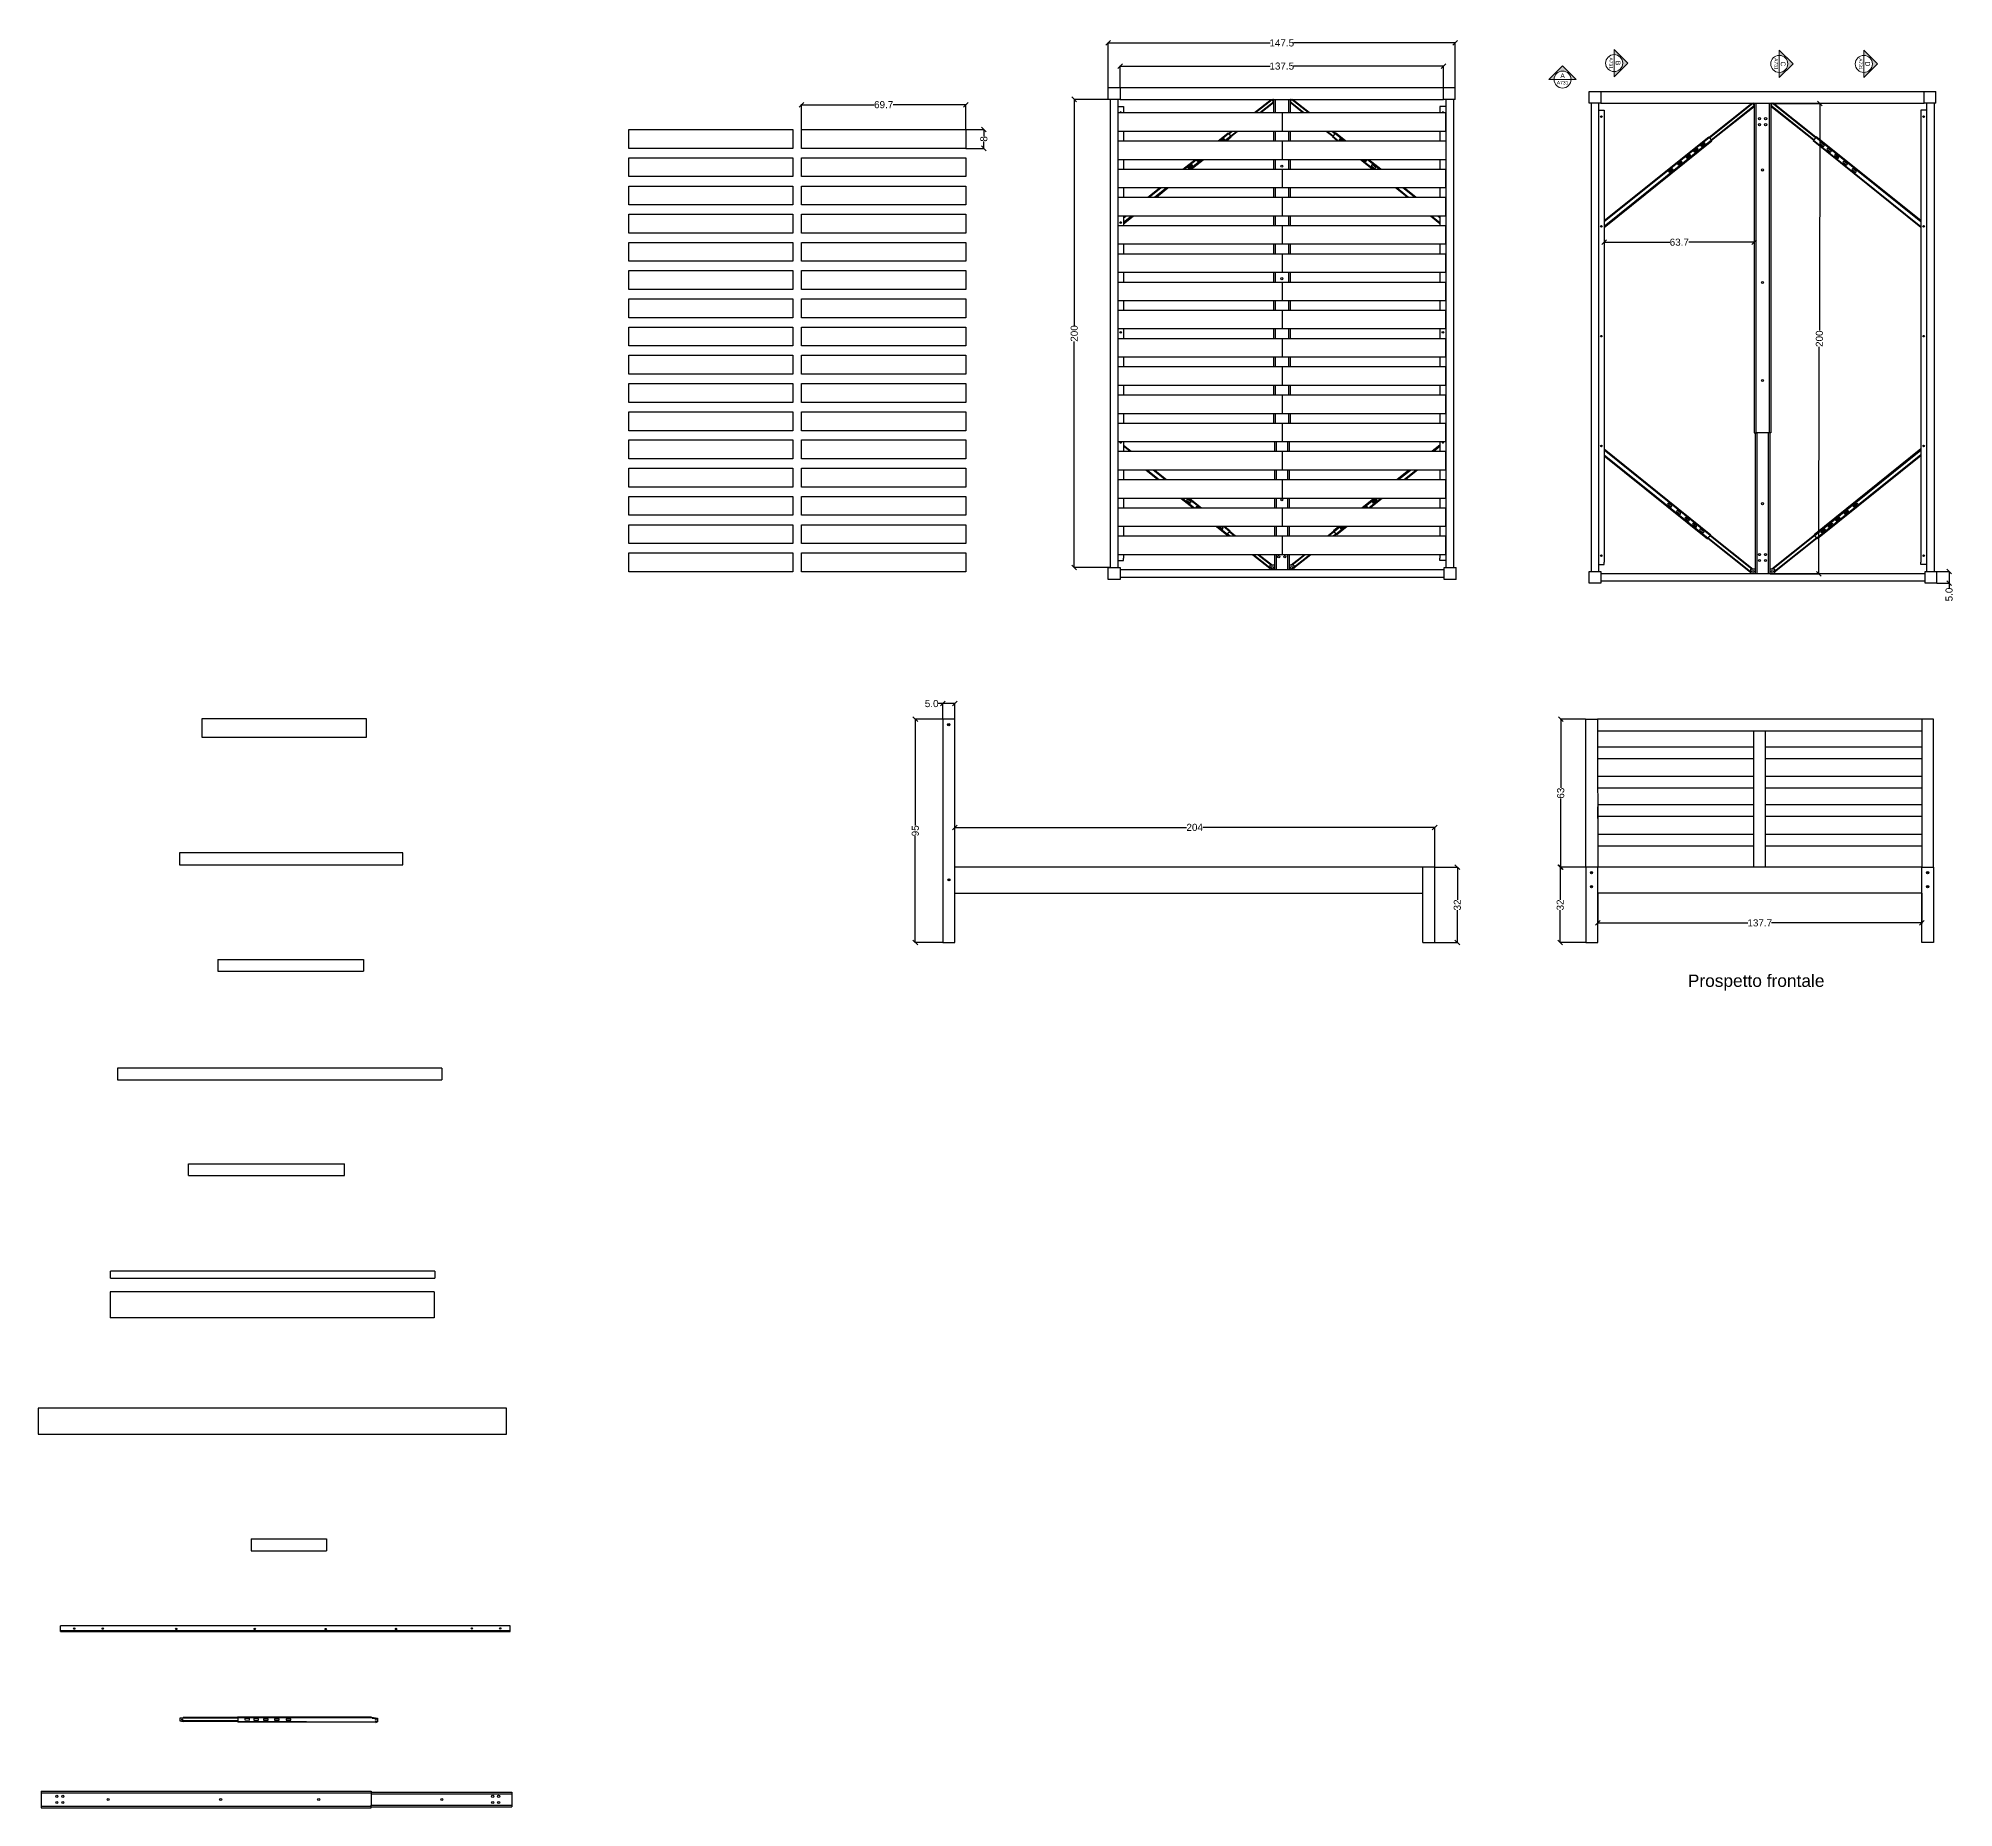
# Model space of a CAD drawing. Header units: centimetres. Extents: x -363 to 1254, y -305 to 549.
# Drawn here: x -363 to 451, y -305 to 447 of the extents above; entities that cross this region are included whole.
import ezdxf
from ezdxf.enums import TextEntityAlignment as Align

# ---------------------------------------------------------------- set-up
doc = ezdxf.new("R2010")
doc.units = ezdxf.units.CM
doc.header["$MEASUREMENT"] = 0
doc.layers.add('A-ANNO-SYMB', color=2, linetype='Continuous', lineweight=18)
for name, color, linetype in [('A-furn', 8, 'Continuous'), ('anno', 5, 'Continuous'), ('Lineeprosp', 6, 'Continuous'), ('viti', 3, 'Continuous'), ('viti e cerniere', 3, 'Continuous')]:
    doc.layers.add(name, color=color, linetype=linetype)
doc.styles.add('ARIAL', font='Arial.ttf')
doc.styles.get("Standard").update_dxf_attribs({"font": 'Arial.ttf'})
doc.dimstyles.get("Standard").update_dxf_attribs({"dimtxt": 3, "dimasz": 2, "dimexe": 0.18, "dimexo": 0.0625, "dimgap": 0.09, "dimtad": 0, "dimdec": 1, "dimzin": 0, "dimdsep": 46, "dimtxsty": 'Standard', "dimblk": 'OBLIQUE', "dimblk1": 'OBLIQUE', "dimblk2": 'OBLIQUE', "dimcen": 0.09, "dimadec": 0, "dimazin": 0, "dimtfac": 1, "dimtdec": 1, "dimtofl": 0, "dimtmove": 0, "dimatfit": 3, "dimldrblk": 'OBLIQUE', "dimfxl": 1, "dimtolj": 1, "dimtzin": 0, "dimarcsym": 0})

msp = doc.modelspace()

# ---------------------------------------------------------------- texts
at = {"layer": 'anno'}
msp.add_text('Prospetto frontale', height=5.2666, dxfattribs=at).set_placement((338.29, 43.44))

# ---------------------------------------------------------------- blocks, each defined once
blk = doc.blocks.new('_Oblique')
at = {"color": 0, "linetype": 'ByBlock', "lineweight": -2}
blk.add_line((-0.5, -0.5), (0.5, 0.5), dxfattribs=at)
blk = doc.blocks.new('*D26')
at = {"layer": 'anno', "color": 0, "lineweight": -2, "transparency": 16777216}
for p, q in [((21.64, 157.26), (9.78, 157.26)), ((9.96, 157.26), (9.96, 111.98)), ((9.96, 62.26), (9.96, 107.54)), ((21.64, 62.26), (9.78, 62.26))]:
    blk.add_line(p, q, dxfattribs=at)
at = {"layer": 'Defpoints', "color": 0, "transparency": 16777216}
for p in [(21.7, 157.26), (9.96, 62.26), (21.7, 62.26)]:
    blk.add_point(p, dxfattribs=at)
at = {"layer": 'anno', "color": 0, "lineweight": -2, "transparency": 16777216, "xscale": 2, "yscale": 2, "zscale": 2}
for p, rotation in [((9.96, 157.26), 90), ((9.96, 62.26), 270)]:
    blk.add_blockref('_Oblique', p, dxfattribs=dict(at, rotation=rotation))
at = {"layer": 'anno', "color": 0, "transparency": 16777216, "insert": (9.96, 109.76), "char_height": 3, "attachment_point": 5, "rotation": 90}
blk.add_mtext('\\A1;95', dxfattribs=at)
blk = doc.blocks.new('*D27')
at = {"layer": 'anno', "color": 0, "lineweight": -2, "transparency": 16777216}
for p, q in [((21.7, 163.81), (19.7, 163.81)), ((21.7, 157.32), (21.7, 163.99)), ((26.7, 163.81), (21.7, 163.81)), ((26.7, 157.32), (26.7, 163.99))]:
    blk.add_line(p, q, dxfattribs=at)
at = {"layer": 'Defpoints', "color": 0, "transparency": 16777216}
for p in [(21.7, 163.81), (21.7, 157.26), (26.7, 157.26)]:
    blk.add_point(p, dxfattribs=at)
at = {"layer": 'anno', "color": 0, "lineweight": -2, "transparency": 16777216, "xscale": 2, "yscale": 2, "zscale": 2, "rotation": 180}
blk.add_blockref('_Oblique', (21.7, 163.81), dxfattribs=at)
at = {"layer": 'anno', "color": 0, "lineweight": -2, "transparency": 16777216, "xscale": 2, "yscale": 2, "zscale": 2}
blk.add_blockref('_Oblique', (26.7, 163.81), dxfattribs=at)
at = {"layer": 'anno', "color": 0, "transparency": 16777216, "insert": (16.91, 163.81), "char_height": 3, "attachment_point": 5}
blk.add_mtext('\\A1;5.0', dxfattribs=at)
blk = doc.blocks.new('*D28')
at = {"layer": 'anno', "color": 0, "lineweight": -2, "transparency": 16777216}
for p, q in [((26.7, 94.32), (26.7, 111.4)), ((26.7, 111.22), (125.25, 111.22)), ((230.7, 111.22), (132.15, 111.22)), ((230.7, 94.32), (230.7, 111.4))]:
    blk.add_line(p, q, dxfattribs=at)
at = {"layer": 'Defpoints', "color": 0, "transparency": 16777216}
for p in [(26.7, 111.22), (26.7, 94.26), (230.7, 94.26)]:
    blk.add_point(p, dxfattribs=at)
at = {"layer": 'anno', "color": 0, "lineweight": -2, "transparency": 16777216, "xscale": 2, "yscale": 2, "zscale": 2, "rotation": 180}
blk.add_blockref('_Oblique', (26.7, 111.22), dxfattribs=at)
at = {"layer": 'anno', "color": 0, "lineweight": -2, "transparency": 16777216, "xscale": 2, "yscale": 2, "zscale": 2}
blk.add_blockref('_Oblique', (230.7, 111.22), dxfattribs=at)
at = {"layer": 'anno', "color": 0, "transparency": 16777216, "insert": (128.7, 111.22), "char_height": 3, "attachment_point": 5}
blk.add_mtext('\\A1;204', dxfattribs=at)
blk = doc.blocks.new('*D29')
at = {"layer": 'anno', "color": 0, "lineweight": -2, "transparency": 16777216}
for p, q in [((230.76, 94.26), (240.51, 94.26)), ((240.33, 94.26), (240.33, 80.46)), ((240.33, 62.26), (240.33, 76.06)), ((230.76, 62.26), (240.51, 62.26))]:
    blk.add_line(p, q, dxfattribs=at)
at = {"layer": 'Defpoints', "color": 0, "transparency": 16777216}
for p in [(230.7, 94.26), (240.33, 94.26), (230.7, 62.26)]:
    blk.add_point(p, dxfattribs=at)
at = {"layer": 'anno', "color": 0, "lineweight": -2, "transparency": 16777216, "xscale": 2, "yscale": 2, "zscale": 2}
for p, rotation in [((240.33, 94.26), 90), ((240.33, 62.26), 270)]:
    blk.add_blockref('_Oblique', p, dxfattribs=dict(at, rotation=rotation))
at = {"layer": 'anno', "color": 0, "transparency": 16777216, "insert": (240.33, 78.26), "char_height": 3, "attachment_point": 5, "rotation": 90}
blk.add_mtext('\\A1;32', dxfattribs=at)
blk = doc.blocks.new('*D30')
at = {"layer": 'anno', "color": 0, "lineweight": -2, "transparency": 16777216}
for p, q in [((294.84, 157.26), (284.09, 157.26)), ((284.27, 157.26), (284.27, 128.02)), ((284.27, 94.26), (284.27, 123.5)), ((294.84, 94.26), (284.09, 94.26))]:
    blk.add_line(p, q, dxfattribs=at)
at = {"layer": 'Defpoints', "color": 0, "transparency": 16777216}
for p in [(284.27, 157.26), (294.9, 157.26), (294.9, 94.26)]:
    blk.add_point(p, dxfattribs=at)
at = {"layer": 'anno', "color": 0, "lineweight": -2, "transparency": 16777216, "xscale": 2, "yscale": 2, "zscale": 2}
for p, rotation in [((284.27, 157.26), 90), ((284.27, 94.26), 270)]:
    blk.add_blockref('_Oblique', p, dxfattribs=dict(at, rotation=rotation))
at = {"layer": 'anno', "color": 0, "transparency": 16777216, "insert": (284.27, 125.76), "char_height": 3, "attachment_point": 5, "rotation": 90}
blk.add_mtext('\\A1;63', dxfattribs=at)
blk = doc.blocks.new('*D31')
at = {"layer": 'anno', "color": 0, "lineweight": -2, "transparency": 16777216}
for p, q in [((294.84, 94.26), (283.88, 94.26)), ((284.06, 94.26), (284.06, 80.46)), ((284.06, 62.26), (284.06, 76.06)), ((294.93, 62.26), (283.88, 62.26))]:
    blk.add_line(p, q, dxfattribs=at)
at = {"layer": 'Defpoints', "color": 0, "transparency": 16777216}
for p in [(294.9, 94.26), (284.06, 62.26), (294.99, 62.26)]:
    blk.add_point(p, dxfattribs=at)
at = {"layer": 'anno', "color": 0, "lineweight": -2, "transparency": 16777216, "xscale": 2, "yscale": 2, "zscale": 2}
for p, rotation in [((284.06, 94.26), 90), ((284.06, 62.26), 270)]:
    blk.add_blockref('_Oblique', p, dxfattribs=dict(at, rotation=rotation))
at = {"layer": 'anno', "color": 0, "transparency": 16777216, "insert": (284.06, 78.26), "char_height": 3, "attachment_point": 5, "rotation": 90}
blk.add_mtext('\\A1;32', dxfattribs=at)
blk = doc.blocks.new('*D32')
at = {"layer": 'anno', "color": 0, "lineweight": -2, "transparency": 16777216}
for p, q in [((299.99, 83.2), (299.99, 70.44)), ((437.72, 83.2), (437.72, 70.44)), ((299.99, 70.62), (363.85, 70.62)), ((437.72, 70.62), (373.86, 70.62))]:
    blk.add_line(p, q, dxfattribs=at)
at = {"layer": 'Defpoints', "color": 0, "transparency": 16777216}
for p in [(299.99, 83.26), (437.72, 83.26), (299.99, 70.62)]:
    blk.add_point(p, dxfattribs=at)
at = {"layer": 'anno', "color": 0, "lineweight": -2, "transparency": 16777216, "xscale": 2, "yscale": 2, "zscale": 2, "rotation": 180}
blk.add_blockref('_Oblique', (299.99, 70.62), dxfattribs=at)
at = {"layer": 'anno', "color": 0, "lineweight": -2, "transparency": 16777216, "xscale": 2, "yscale": 2, "zscale": 2}
blk.add_blockref('_Oblique', (437.72, 70.62), dxfattribs=at)
at = {"layer": 'anno', "color": 0, "transparency": 16777216, "insert": (368.86, 70.62), "char_height": 3, "attachment_point": 5}
blk.add_mtext('\\A1;137.7', dxfattribs=at)
blk = doc.blocks.new('SYMBOL')
at = {"layer": 'A-ANNO-SYMB', "linetype": 'Continuous', "lineweight": 20}
h = blk.add_hatch(color=256, dxfattribs=at)
h.dxf.hatch_style = 1
h.paths.add_polyline_path([(11.206, 4.948), (11.316, 4.948, -1), (11.678, 4.948), (11.788, 4.948), (11.497, 5.241)])
at = {"linetype": 'Continuous', "lineweight": 20}
blk.add_line((11.316, 4.948), (11.678, 4.948), dxfattribs=at)
at = {"layer": 'A-ANNO-SYMB', "linetype": 'Continuous', "lineweight": 20}
for p, q in [((11.206, 4.948), (11.497, 5.241)), ((11.316, 4.948), (11.206, 4.948)), ((11.788, 4.948), (11.497, 5.241)), ((11.678, 4.948), (11.788, 4.948))]:
    blk.add_line(p, q, dxfattribs=at)
blk.add_circle((11.497, 4.948), 0.181, dxfattribs=at)
for tag, p in [('SEZIONE', (11.497, 4.918)), ('TAVOLA', (11.497, 5.08))]:
    blk.add_attdef(tag, text='', height=0.1, dxfattribs=at).set_placement(p, align=Align.TOP_CENTER)
blk = doc.blocks.new('*D18')
at = {"layer": 'anno', "color": 0, "lineweight": -2, "transparency": 16777216}
for p, q in [((91.98, 425.66), (91.98, 444.74)), ((91.98, 444.56), (160.71, 444.56)), ((239.44, 444.56), (170.71, 444.56)), ((239.44, 425.66), (239.44, 444.74))]:
    blk.add_line(p, q, dxfattribs=at)
at = {"layer": 'Defpoints', "color": 0, "transparency": 16777216}
for p in [(239.44, 444.56), (91.98, 425.6), (239.44, 425.6)]:
    blk.add_point(p, dxfattribs=at)
at = {"layer": 'anno', "color": 0, "lineweight": -2, "transparency": 16777216, "xscale": 2, "yscale": 2, "zscale": 2, "rotation": 180}
blk.add_blockref('_Oblique', (91.98, 444.56), dxfattribs=at)
at = {"layer": 'anno', "color": 0, "lineweight": -2, "transparency": 16777216, "xscale": 2, "yscale": 2, "zscale": 2}
blk.add_blockref('_Oblique', (239.44, 444.56), dxfattribs=at)
at = {"layer": 'anno', "color": 0, "transparency": 16777216, "insert": (165.71, 444.56), "char_height": 3, "attachment_point": 5}
blk.add_mtext('\\A1;147.5', dxfattribs=at)
blk = doc.blocks.new('*D19')
at = {"layer": 'anno', "color": 0, "lineweight": -2, "transparency": 16777216}
for p, q in [((96.98, 425.66), (96.98, 434.9)), ((96.98, 434.72), (160.71, 434.72)), ((234.44, 434.72), (170.71, 434.72)), ((234.44, 425.66), (234.44, 434.9))]:
    blk.add_line(p, q, dxfattribs=at)
at = {"layer": 'Defpoints', "color": 0, "transparency": 16777216}
for p in [(234.44, 434.72), (96.98, 425.6), (234.44, 425.6)]:
    blk.add_point(p, dxfattribs=at)
at = {"layer": 'anno', "color": 0, "lineweight": -2, "transparency": 16777216, "xscale": 2, "yscale": 2, "zscale": 2, "rotation": 180}
blk.add_blockref('_Oblique', (96.98, 434.72), dxfattribs=at)
at = {"layer": 'anno', "color": 0, "lineweight": -2, "transparency": 16777216, "xscale": 2, "yscale": 2, "zscale": 2}
blk.add_blockref('_Oblique', (234.44, 434.72), dxfattribs=at)
at = {"layer": 'anno', "color": 0, "transparency": 16777216, "insert": (165.71, 434.72), "char_height": 3, "attachment_point": 5}
blk.add_mtext('\\A1;137.5', dxfattribs=at)
blk = doc.blocks.new('*D20')
at = {"layer": 'anno', "color": 0, "lineweight": -2, "transparency": 16777216}
for p, q in [((92.92, 420.6), (77.33, 420.6)), ((77.51, 420.6), (77.51, 324.54)), ((77.51, 221.6), (77.51, 317.65)), ((92.92, 221.6), (77.33, 221.6))]:
    blk.add_line(p, q, dxfattribs=at)
at = {"layer": 'Defpoints', "color": 0, "transparency": 16777216}
for p in [(77.51, 420.6), (92.98, 420.6), (92.98, 221.6)]:
    blk.add_point(p, dxfattribs=at)
at = {"layer": 'anno', "color": 0, "lineweight": -2, "transparency": 16777216, "xscale": 2, "yscale": 2, "zscale": 2}
for p, rotation in [((77.51, 420.6), 90), ((77.51, 221.6), 270)]:
    blk.add_blockref('_Oblique', p, dxfattribs=dict(at, rotation=rotation))
at = {"layer": 'anno', "color": 0, "transparency": 16777216, "insert": (77.51, 321.1), "char_height": 3, "attachment_point": 5, "rotation": 90}
blk.add_mtext('\\A1;200', dxfattribs=at)
blk = doc.blocks.new('*D21')
at = {"layer": 'anno', "color": 0, "lineweight": -2, "transparency": 16777216}
for p, q in [((-38.36, 407.84), (-38.36, 418.5)), ((-38.36, 418.32), (-7.49, 418.32)), ((31.37, 418.32), (0.51, 418.32)), ((31.37, 407.84), (31.37, 418.5))]:
    blk.add_line(p, q, dxfattribs=at)
at = {"layer": 'Defpoints', "color": 0, "transparency": 16777216}
for p in [(31.37, 418.32), (-38.36, 407.78), (31.37, 407.78)]:
    blk.add_point(p, dxfattribs=at)
at = {"layer": 'anno', "color": 0, "lineweight": -2, "transparency": 16777216, "xscale": 2, "yscale": 2, "zscale": 2, "rotation": 180}
blk.add_blockref('_Oblique', (-38.36, 418.32), dxfattribs=at)
at = {"layer": 'anno', "color": 0, "lineweight": -2, "transparency": 16777216, "xscale": 2, "yscale": 2, "zscale": 2}
blk.add_blockref('_Oblique', (31.37, 418.32), dxfattribs=at)
at = {"layer": 'anno', "color": 0, "transparency": 16777216, "insert": (-3.49, 418.32), "char_height": 3, "attachment_point": 5}
blk.add_mtext('\\A1;69.7', dxfattribs=at)
blk = doc.blocks.new('*D22')
at = {"layer": 'anno', "color": 0, "lineweight": -2, "transparency": 16777216}
for p, q in [((31.44, 407.78), (39.25, 407.78)), ((39.07, 407.78), (39.07, 404.83)), ((31.44, 399.78), (39.25, 399.78)), ((39.07, 399.78), (39.07, 402.73))]:
    blk.add_line(p, q, dxfattribs=at)
at = {"layer": 'Defpoints', "color": 0, "transparency": 16777216}
for p in [(31.37, 407.78), (31.37, 399.78), (39.07, 399.78)]:
    blk.add_point(p, dxfattribs=at)
at = {"layer": 'anno', "color": 0, "lineweight": -2, "transparency": 16777216, "xscale": 2, "yscale": 2, "zscale": 2}
for p, rotation in [((39.07, 407.78), 90), ((39.07, 399.78), 270)]:
    blk.add_blockref('_Oblique', p, dxfattribs=dict(at, rotation=rotation))
at = {"layer": 'anno', "color": 0, "transparency": 16777216, "insert": (39.07, 403.78), "char_height": 3, "attachment_point": 5, "rotation": 90}
blk.add_mtext('\\A1;8', dxfattribs=at)
blk = doc.blocks.new('*D23')
at = {"layer": 'anno', "color": 0, "lineweight": -2, "transparency": 16777216}
for p, q in [((373.59, 418.87), (394.55, 418.83)), ((394.37, 418.83), (394.19, 322.33)), ((394.01, 218.93), (394.18, 315.43)), ((373.24, 218.97), (394.19, 218.93))]:
    blk.add_line(p, q, dxfattribs=at)
at = {"layer": 'Defpoints', "color": 0, "transparency": 16777216}
for p in [(373.53, 418.87), (373.17, 218.97), (394.01, 218.93)]:
    blk.add_point(p, dxfattribs=at)
at = {"layer": 'anno', "color": 0, "lineweight": -2, "transparency": 16777216, "xscale": 2, "yscale": 2, "zscale": 2}
for p, rotation in [((394.37, 418.83), 89.89760219500229), ((394.01, 218.93), 269.8976021950023)]:
    blk.add_blockref('_Oblique', p, dxfattribs=dict(at, rotation=rotation))
at = {"layer": 'anno', "color": 0, "transparency": 16777216, "insert": (394.19, 318.88), "char_height": 3, "attachment_point": 5, "rotation": 89.8976}
blk.add_mtext('\\A1;200', dxfattribs=at)
blk = doc.blocks.new('*D24')
at = {"layer": 'anno', "color": 0, "lineweight": -2, "transparency": 16777216}
for p, q in [((444.17, 219.97), (449.5, 219.97)), ((449.32, 219.97), (449.32, 214.97)), ((444.17, 214.97), (449.5, 214.97)), ((449.32, 214.97), (449.32, 212.97))]:
    blk.add_line(p, q, dxfattribs=at)
at = {"layer": 'Defpoints', "color": 0, "transparency": 16777216}
for p in [(444.11, 219.97), (444.11, 214.97), (449.32, 214.97)]:
    blk.add_point(p, dxfattribs=at)
at = {"layer": 'anno', "color": 0, "lineweight": -2, "transparency": 16777216, "xscale": 2, "yscale": 2, "zscale": 2}
for p, rotation in [((449.32, 219.97), 90), ((449.32, 214.97), 270)]:
    blk.add_blockref('_Oblique', p, dxfattribs=dict(at, rotation=rotation))
at = {"layer": 'anno', "color": 0, "transparency": 16777216, "insert": (449.32, 210.18), "char_height": 3, "attachment_point": 5, "rotation": 90}
blk.add_mtext('\\A1;5.0', dxfattribs=at)
blk = doc.blocks.new('*D25')
at = {"layer": 'anno', "color": 0, "lineweight": -2, "transparency": 16777216}
for p, q in [((302.79, 366.05), (302.79, 359.71)), ((302.79, 359.89), (330.66, 359.89)), ((366.53, 359.89), (338.66, 359.89)), ((366.53, 366.05), (366.53, 359.71))]:
    blk.add_line(p, q, dxfattribs=at)
at = {"layer": 'Defpoints', "color": 0, "transparency": 16777216}
for p in [(302.79, 366.12), (366.53, 366.12), (366.53, 359.89)]:
    blk.add_point(p, dxfattribs=at)
at = {"layer": 'anno', "color": 0, "lineweight": -2, "transparency": 16777216, "xscale": 2, "yscale": 2, "zscale": 2, "rotation": 180}
blk.add_blockref('_Oblique', (302.79, 359.89), dxfattribs=at)
at = {"layer": 'anno', "color": 0, "lineweight": -2, "transparency": 16777216, "xscale": 2, "yscale": 2, "zscale": 2}
blk.add_blockref('_Oblique', (366.53, 359.89), dxfattribs=at)
at = {"layer": 'anno', "color": 0, "transparency": 16777216, "insert": (334.66, 359.89), "char_height": 3, "attachment_point": 5}
blk.add_mtext('\\A1;63.7', dxfattribs=at)

# ---------------------------------------------------------------- dimensions: what is measured, and where the dimension line sits
at = {"layer": 'anno'}
for base, p1, p2, picture, middle in [((239.44, 444.56), (91.98, 425.6), (239.44, 425.6), '*D18', (165.71, 444.56)), ((234.44, 434.72), (96.98, 425.6), (234.44, 425.6), '*D19', (165.71, 434.72)), ((31.37, 418.32), (-38.36, 407.78), (31.37, 407.78), '*D21', (-3.49, 418.32)), ((366.53, 359.89), (302.79, 366.12), (366.53, 366.12), '*D25', (334.66, 359.89)), ((21.7, 163.81), (26.7, 157.26), (21.7, 157.26), '*D27', (16.91, 163.81)), ((299.99, 70.62), (437.72, 83.26), (299.99, 83.26), '*D32', (368.86, 70.62))]:
    dim = msp.add_linear_dim(base=base, p1=p1, p2=p2, dimstyle='Standard', dxfattribs=at)
    dim.commit()
    dim.dimension.update_dxf_attribs({"geometry": picture, "text_midpoint": middle})
for base, p1, p2, text, picture, middle in [((77.51, 420.6), (92.98, 221.6), (92.98, 420.6), '200', '*D20', (77.51, 321.1)), ((39.07, 399.78), (31.37, 407.78), (31.37, 399.78), '8', '*D22', (39.07, 403.78)), ((9.96, 62.26), (21.7, 157.26), (21.7, 62.26), '95', '*D26', (9.96, 109.76)), ((284.27, 157.26), (294.9, 94.26), (294.9, 157.26), '63', '*D30', (284.27, 125.76)), ((240.33, 94.26), (230.7, 62.26), (230.7, 94.26), '32', '*D29', (240.33, 78.26)), ((284.06, 62.26), (294.9, 94.26), (294.99, 62.26), '32', '*D31', (284.06, 78.26))]:
    dim = msp.add_linear_dim(base=base, p1=p1, p2=p2, angle=90, text=text, dimstyle='Standard', dxfattribs=at)
    dim.commit()
    dim.dimension.update_dxf_attribs({"geometry": picture, "text_midpoint": middle})
dim = msp.add_aligned_dim(p1=(373.53, 418.87), p2=(373.17, 218.97), distance=20.83, text='200', dimstyle='Standard', dxfattribs=at)
dim.commit()
dim.dimension.update_dxf_attribs({"geometry": '*D23', "text_midpoint": (394.19, 318.88)})
dim = msp.add_linear_dim(base=(449.32, 214.97), p1=(444.11, 219.97), p2=(444.11, 214.97), angle=90, dimstyle='Standard', dxfattribs=at)
dim.commit()
dim.dimension.update_dxf_attribs({"geometry": '*D24', "text_midpoint": (449.32, 210.18)})
dim = msp.add_linear_dim(base=(26.7, 111.22), p1=(230.7, 94.26), p2=(26.7, 94.26), text='204', dimstyle='Standard', dxfattribs=at)
dim.commit()
dim.dimension.update_dxf_attribs({"geometry": '*D28', "text_midpoint": (128.7, 111.22)})

# ---------------------------------------------------------------- linework, layer by layer
at = {"layer": 'A-furn'}
for p, q in [((91.98, 425.6), (239.44, 425.6)), ((91.98, 420.6), (91.98, 425.6)), ((96.98, 425.6), (96.98, 420.6)), ((234.44, 420.6), (234.44, 425.6)), ((239.44, 420.6), (239.44, 425.6)), ((296.29, 423.97), (443.76, 423.97)), ((296.29, 418.97), (296.29, 423.97)), ((301.29, 423.97), (301.29, 418.97)), ((438.76, 418.97), (438.76, 423.97)), ((443.76, 418.97), (443.76, 423.97)), ((96.98, 420.6), (91.98, 420.6)), ((92.98, 420.6), (91.98, 420.6)), ((92.98, 221.6), (92.98, 420.6)), ((95.98, 420.6), (95.98, 221.6)), ((96.98, 420.6), (234.44, 420.6)), ((239.44, 420.6), (234.44, 420.6)), ((235.44, 420.6), (235.44, 221.6)), ((238.8, 221.6), (238.8, 420.6)), ((301.29, 418.97), (296.29, 418.97)), ((297.29, 418.97), (296.29, 418.97)), ((297.29, 219.97), (297.29, 418.97)), ((300.29, 418.97), (300.29, 219.97)), ((301.29, 418.97), (438.76, 418.97)), ((443.76, 418.97), (438.76, 418.97)), ((439.76, 418.97), (439.76, 219.97)), ((443.11, 219.97), (443.11, 418.97)), ((-111.86, 407.78), (-42.13, 407.78)), ((-111.86, 399.78), (-111.86, 407.78)), ((-42.13, 407.78), (-42.13, 399.78)), ((-38.36, 407.78), (31.37, 407.78)), ((-38.36, 399.78), (-38.36, 407.78)), ((31.37, 407.78), (31.37, 399.78)), ((96.12, 414.96), (165.85, 414.96)), ((96.12, 406.96), (96.12, 414.96)), ((165.85, 414.96), (165.85, 406.96)), ((165.85, 414.96), (235.35, 414.96)), ((235.35, 414.96), (235.35, 406.96)), ((-42.13, 399.78), (-111.86, 399.78)), ((31.37, 399.78), (-38.36, 399.78)), ((165.85, 406.96), (96.12, 406.96)), ((96.12, 402.96), (165.85, 402.96)), ((96.12, 394.96), (96.12, 402.96)), ((235.35, 406.96), (165.85, 406.96)), ((165.85, 402.96), (165.85, 394.96)), ((165.85, 402.96), (235.37, 402.96)), ((235.37, 402.96), (235.37, 394.96)), ((-111.86, 395.77), (-42.13, 395.77)), ((-111.86, 387.77), (-111.86, 395.77)), ((-42.13, 395.77), (-42.13, 387.77)), ((-38.36, 395.77), (31.37, 395.77)), ((-38.36, 387.77), (-38.36, 395.77)), ((31.37, 395.77), (31.37, 387.77)), ((165.85, 394.96), (96.12, 394.96)), ((96.12, 390.94), (165.85, 390.94)), ((96.12, 382.94), (96.12, 390.94)), ((235.37, 394.96), (165.85, 394.96)), ((165.85, 390.94), (165.85, 382.94)), ((165.85, 390.94), (235.35, 390.94)), ((235.35, 390.94), (235.35, 382.94)), ((-42.13, 387.77), (-111.86, 387.77)), ((-111.86, 383.75), (-42.13, 383.75)), ((-111.86, 375.75), (-111.86, 383.75)), ((-42.13, 383.75), (-42.13, 375.75)), ((31.37, 387.77), (-38.36, 387.77)), ((-38.36, 383.75), (31.37, 383.75)), ((-38.36, 375.75), (-38.36, 383.75)), ((31.37, 383.75), (31.37, 375.75)), ((165.85, 382.94), (96.12, 382.94)), ((235.35, 382.94), (165.85, 382.94)), ((-42.13, 375.75), (-111.86, 375.75)), ((31.37, 375.75), (-38.36, 375.75)), ((96.12, 378.98), (165.85, 378.98)), ((96.12, 370.98), (96.12, 378.98)), ((165.85, 378.98), (165.85, 370.98)), ((165.85, 378.98), (235.33, 378.98)), ((235.33, 378.98), (235.33, 370.98)), ((-111.86, 371.79), (-42.13, 371.79)), ((-111.86, 363.79), (-111.86, 371.79)), ((-42.13, 371.79), (-42.13, 363.79)), ((-38.36, 371.79), (31.37, 371.79)), ((-38.36, 363.79), (-38.36, 371.79)), ((31.37, 371.79), (31.37, 363.79)), ((165.85, 370.98), (96.12, 370.98)), ((96.12, 366.99), (165.85, 366.99)), ((96.12, 358.99), (96.12, 366.99)), ((235.33, 370.98), (165.85, 370.98)), ((165.85, 366.99), (165.85, 358.99)), ((165.85, 366.99), (235.33, 366.99)), ((235.33, 366.99), (235.33, 358.99)), ((-42.13, 363.79), (-111.86, 363.79)), ((-111.86, 359.81), (-42.13, 359.81)), ((-111.86, 351.81), (-111.86, 359.81)), ((-42.13, 359.81), (-42.13, 351.81)), ((31.37, 363.79), (-38.36, 363.79)), ((-38.36, 359.81), (31.37, 359.81)), ((-38.36, 351.81), (-38.36, 359.81)), ((31.37, 359.81), (31.37, 351.81)), ((165.85, 358.99), (96.12, 358.99)), ((235.33, 358.99), (165.85, 358.99)), ((-42.13, 351.81), (-111.86, 351.81)), ((31.37, 351.81), (-38.36, 351.81)), ((96.12, 354.99), (165.85, 354.99)), ((96.12, 346.99), (96.12, 354.99)), ((165.85, 354.99), (165.85, 346.99)), ((165.85, 354.99), (235.32, 354.99)), ((235.32, 354.99), (235.32, 346.99)), ((-111.86, 347.8), (-42.13, 347.8)), ((-111.86, 339.8), (-111.86, 347.8)), ((-42.13, 347.8), (-42.13, 339.8)), ((-38.36, 347.8), (31.37, 347.8)), ((-38.36, 339.8), (-38.36, 347.8)), ((31.37, 347.8), (31.37, 339.8)), ((165.85, 346.99), (96.12, 346.99)), ((96.12, 342.97), (165.85, 342.97)), ((96.12, 334.97), (96.12, 342.97)), ((235.32, 346.99), (165.85, 346.99)), ((165.85, 342.97), (165.85, 334.97)), ((165.85, 342.97), (235.32, 342.97)), ((235.32, 342.97), (235.32, 334.97)), ((-42.13, 339.8), (-111.86, 339.8)), ((-111.86, 335.78), (-42.13, 335.78)), ((-111.86, 327.78), (-111.86, 335.78)), ((-42.13, 335.78), (-42.13, 327.78)), ((31.37, 339.8), (-38.36, 339.8)), ((-38.36, 335.78), (31.37, 335.78)), ((-38.36, 327.78), (-38.36, 335.78)), ((31.37, 335.78), (31.37, 327.78)), ((165.85, 334.97), (96.12, 334.97)), ((235.32, 334.97), (165.85, 334.97)), ((-42.13, 327.78), (-111.86, 327.78)), ((31.37, 327.78), (-38.36, 327.78)), ((96.12, 331.01), (165.85, 331.01)), ((96.12, 323.01), (96.12, 331.01)), ((165.85, 331.01), (165.85, 323.01)), ((165.85, 331.01), (235.28, 331.01)), ((235.28, 331.01), (235.28, 323.01)), ((-111.86, 323.82), (-42.13, 323.82)), ((-111.86, 315.82), (-111.86, 323.82)), ((-42.13, 323.82), (-42.13, 315.82)), ((-38.36, 323.82), (31.37, 323.82)), ((-38.36, 315.82), (-38.36, 323.82)), ((31.37, 323.82), (31.37, 315.82)), ((165.85, 323.01), (96.12, 323.01)), ((96.12, 319.01), (165.85, 319.01)), ((96.12, 311.01), (96.12, 319.01)), ((235.28, 323.01), (165.85, 323.01)), ((165.85, 319.01), (165.85, 311.01)), ((165.85, 319.01), (235.34, 319.01)), ((235.34, 319.01), (235.34, 311.01)), ((-42.13, 315.82), (-111.86, 315.82)), ((-111.86, 311.82), (-42.13, 311.82)), ((-111.86, 303.82), (-111.86, 311.82)), ((-42.13, 311.82), (-42.13, 303.82)), ((31.37, 315.82), (-38.36, 315.82)), ((-38.36, 311.82), (31.37, 311.82)), ((-38.36, 303.82), (-38.36, 311.82)), ((31.37, 311.82), (31.37, 303.82)), ((165.85, 311.01), (96.12, 311.01)), ((235.34, 311.01), (165.85, 311.01)), ((-42.13, 303.82), (-111.86, 303.82)), ((31.37, 303.82), (-38.36, 303.82)), ((96.12, 307.01), (165.85, 307.01)), ((96.12, 299.01), (96.12, 307.01)), ((165.85, 307.01), (165.85, 299.01)), ((165.85, 307.01), (235.28, 307.01)), ((235.28, 307.01), (235.28, 299.01)), ((-111.86, 299.82), (-42.13, 299.82)), ((-111.86, 291.82), (-111.86, 299.82)), ((-42.13, 299.82), (-42.13, 291.82)), ((-38.36, 299.82), (31.37, 299.82)), ((-38.36, 291.82), (-38.36, 299.82)), ((31.37, 299.82), (31.37, 291.82)), ((165.85, 299.01), (96.12, 299.01)), ((96.12, 294.99), (165.85, 294.99)), ((96.12, 286.99), (96.12, 294.99)), ((235.28, 299.01), (165.85, 299.01)), ((165.85, 294.99), (165.85, 286.99)), ((165.85, 294.99), (235.26, 294.99)), ((235.26, 294.99), (235.26, 286.99)), ((-42.13, 291.82), (-111.86, 291.82)), ((-111.86, 287.8), (-42.13, 287.8)), ((-111.86, 279.8), (-111.86, 287.8)), ((-42.13, 287.8), (-42.13, 279.8)), ((31.37, 291.82), (-38.36, 291.82)), ((-38.36, 287.8), (31.37, 287.8)), ((-38.36, 279.8), (-38.36, 287.8)), ((31.37, 287.8), (31.37, 279.8)), ((165.85, 286.99), (96.12, 286.99)), ((235.26, 286.99), (165.85, 286.99)), ((-42.13, 279.8), (-111.86, 279.8)), ((31.37, 279.8), (-38.36, 279.8)), ((96.12, 283.03), (165.85, 283.03)), ((96.12, 275.03), (96.12, 283.03)), ((165.85, 283.03), (165.85, 275.03)), ((165.85, 283.03), (235.33, 283.03)), ((235.33, 283.03), (235.33, 275.03)), ((366.52, 278.83), (367.22, 278.83)), ((366.88, 278.83), (366.88, 278.83)), ((367.22, 278.83), (367.58, 278.83)), ((373.52, 278.83), (367.58, 278.83)), ((-111.86, 275.84), (-42.13, 275.84)), ((-111.86, 267.84), (-111.86, 275.84)), ((-42.13, 275.84), (-42.13, 267.84)), ((-38.36, 275.84), (31.37, 275.84)), ((-38.36, 267.84), (-38.36, 275.84)), ((31.37, 275.84), (31.37, 267.84)), ((165.85, 275.03), (96.12, 275.03)), ((96.12, 271.04), (165.85, 271.04)), ((96.12, 263.04), (96.12, 271.04)), ((98.48, 271.19), (98.67, 271.04)), ((235.33, 275.03), (165.85, 275.03)), ((165.85, 271.04), (165.85, 263.04)), ((165.85, 271.04), (235.33, 271.04)), ((232.95, 271.19), (232.77, 271.04)), ((235.33, 271.04), (235.33, 263.04)), ((-42.13, 267.84), (-111.86, 267.84)), ((-111.86, 263.85), (-42.13, 263.85)), ((-111.86, 255.85), (-111.86, 263.85)), ((-42.13, 263.85), (-42.13, 255.85)), ((31.37, 267.84), (-38.36, 267.84)), ((-38.36, 263.85), (31.37, 263.85)), ((-38.36, 255.85), (-38.36, 263.85)), ((31.37, 263.85), (31.37, 255.85)), ((165.85, 263.04), (96.12, 263.04)), ((235.33, 263.04), (165.85, 263.04)), ((-42.13, 255.85), (-111.86, 255.85)), ((31.37, 255.85), (-38.36, 255.85)), ((96.12, 259.04), (165.85, 259.04)), ((96.12, 251.04), (96.12, 259.04)), ((165.85, 259.04), (165.85, 251.04)), ((165.85, 259.04), (235.3, 259.04)), ((235.3, 259.04), (235.3, 251.04)), ((-111.86, 251.85), (-42.13, 251.85)), ((-111.86, 243.85), (-111.86, 251.85)), ((-42.13, 251.85), (-42.13, 243.85)), ((-38.36, 251.85), (31.37, 251.85)), ((-38.36, 243.85), (-38.36, 251.85)), ((31.37, 251.85), (31.37, 243.85)), ((165.85, 251.04), (96.12, 251.04)), ((96.12, 247.02), (165.85, 247.02)), ((96.12, 239.02), (96.12, 247.02)), ((235.3, 251.04), (165.85, 251.04)), ((165.85, 247.02), (165.85, 239.02)), ((165.85, 247.02), (235.34, 247.02)), ((235.34, 247.02), (235.34, 239.02)), ((-42.13, 243.85), (-111.86, 243.85)), ((-111.86, 239.83), (-42.13, 239.83)), ((-111.86, 231.83), (-111.86, 239.83)), ((-42.13, 239.83), (-42.13, 231.83)), ((31.37, 243.85), (-38.36, 243.85)), ((-38.36, 239.83), (31.37, 239.83)), ((-38.36, 231.83), (-38.36, 239.83)), ((31.37, 239.83), (31.37, 231.83)), ((165.85, 239.02), (96.12, 239.02)), ((235.34, 239.02), (165.85, 239.02)), ((-42.13, 231.83), (-111.86, 231.83)), ((31.37, 231.83), (-38.36, 231.83)), ((96.12, 235.06), (165.85, 235.06)), ((96.12, 227.06), (96.12, 235.06)), ((165.85, 235.06), (165.85, 227.06)), ((165.85, 235.06), (235.34, 235.06)), ((235.34, 235.06), (235.34, 227.06)), ((393.38, 233.88), (392.01, 235.6)), ((-111.86, 227.87), (-42.13, 227.87)), ((-111.86, 219.87), (-111.86, 227.87)), ((-42.13, 219.87), (-111.86, 219.87)), ((-42.13, 227.87), (-42.13, 219.87)), ((-38.36, 227.87), (31.37, 227.87)), ((-38.36, 219.87), (-38.36, 227.87)), ((31.37, 219.87), (-38.36, 219.87)), ((31.37, 227.87), (31.37, 219.87)), ((91.98, 221.6), (96.98, 221.6)), ((91.98, 216.6), (91.98, 221.6)), ((165.85, 227.06), (96.12, 227.06)), ((96.98, 221.6), (96.98, 216.6)), ((234.8, 220.6), (96.98, 220.6)), ((235.34, 227.06), (165.85, 227.06)), ((234.8, 216.6), (234.8, 221.6)), ((234.8, 221.6), (239.8, 221.6)), ((239.8, 216.6), (239.8, 221.6)), ((296.29, 219.97), (301.29, 219.97)), ((296.29, 214.97), (296.29, 219.97)), ((301.29, 219.97), (301.29, 214.97)), ((439.11, 214.97), (439.11, 219.97)), ((439.11, 219.97), (444.11, 219.97)), ((444.11, 214.97), (444.11, 219.97)), ((96.98, 216.6), (91.98, 216.6)), ((96.98, 217.6), (234.8, 217.6)), ((239.8, 216.6), (234.8, 216.6)), ((301.29, 214.97), (296.29, 214.97)), ((439.11, 218.97), (301.29, 218.97)), ((301.29, 215.97), (439.11, 215.97)), ((444.11, 214.97), (439.11, 214.97)), ((-293.11, 157.43), (-223.38, 157.43)), ((-293.11, 149.43), (-293.11, 157.43)), ((-223.38, 157.43), (-223.38, 149.43)), ((21.7, 157.26), (21.7, 62.26)), ((26.7, 157.26), (21.7, 157.26)), ((26.7, 62.26), (26.7, 157.26)), ((294.9, 94.26), (294.9, 157.26)), ((294.9, 157.26), (299.9, 157.26)), ((437.72, 157.26), (299.9, 157.26)), ((299.9, 157.26), (299.99, 94.26)), ((442.72, 157.26), (437.72, 157.26)), ((437.72, 157.26), (437.72, 94.26)), ((442.72, 94.26), (442.72, 157.26)), ((-223.38, 149.43), (-293.11, 149.43)), ((299.91, 152.26), (437.72, 152.26)), ((366.36, 94.26), (366.36, 152.26)), ((371.36, 94.26), (371.36, 152.26)), ((299.92, 145.45), (366.36, 145.45)), ((299.92, 140.45), (366.36, 140.45)), ((371.36, 145.45), (437.72, 145.45)), ((371.36, 140.45), (437.72, 140.45)), ((299.94, 133.03), (366.36, 133.03)), ((299.94, 131.56), (299.94, 126.56)), ((371.36, 133.03), (437.73, 133.03)), ((299.94, 128.03), (366.36, 128.03)), ((371.36, 128.03), (437.73, 128.03)), ((299.96, 120.94), (366.36, 120.94)), ((299.96, 119.96), (299.96, 114.96)), ((299.96, 115.94), (366.36, 115.94)), ((371.36, 120.94), (437.75, 120.94)), ((371.36, 115.94), (437.75, 115.94)), ((299.97, 108.36), (299.98, 103.36)), ((299.98, 108.36), (366.36, 108.36)), ((371.36, 108.36), (437.77, 108.36)), ((-207.83, 100.36), (-302.83, 100.36)), ((-302.83, 100.36), (-302.83, 95.36)), ((-207.83, 95.36), (-207.83, 100.36)), ((299.98, 103.36), (366.36, 103.36)), ((371.36, 103.36), (437.77, 103.36)), ((-302.83, 95.36), (-207.83, 95.36)), ((230.7, 94.26), (26.7, 94.26)), ((225.7, 62.26), (225.7, 94.26)), ((230.7, 62.26), (230.7, 94.26)), ((294.9, 94.26), (294.99, 62.26)), ((299.99, 94.26), (294.9, 94.26)), ((437.72, 94.26), (299.99, 94.26)), ((299.99, 62.26), (299.99, 94.26)), ((437.72, 62.26), (437.72, 94.26)), ((437.72, 94.26), (442.72, 94.26)), ((442.72, 94.26), (442.72, 62.26)), ((26.7, 83.26), (225.7, 83.26)), ((437.72, 83.26), (299.99, 83.26)), ((21.7, 62.26), (26.7, 62.26)), ((225.7, 62.26), (230.7, 62.26)), ((294.99, 62.26), (299.99, 62.26)), ((442.72, 62.26), (437.72, 62.26)), ((-286.53, 55.08), (-224.6, 55.08)), ((-286.53, 55.08), (-286.53, 50.08)), ((-286.53, 50.08), (-224.6, 50.08)), ((-224.6, 55.08), (-224.6, 50.08)), ((-191.28, 8.94), (-329.1, 8.94)), ((-329.1, 8.94), (-329.09, 3.94)), ((-191.28, 8.94), (-191.28, 3.94)), ((-329.09, 3.94), (-191.28, 3.94)), ((-298.96, -31.75), (-232.58, -31.75)), ((-298.96, -36.75), (-298.96, -31.75)), ((-232.58, -36.75), (-232.58, -31.75)), ((-298.96, -36.75), (-232.58, -36.75)), ((-194.3, -77.33), (-332.12, -77.33)), ((-332.12, -80.33), (-332.12, -77.33)), ((-332.12, -80.33), (-194.3, -80.33)), ((-194.3, -77.33), (-194.3, -80.33)), ((-194.54, -86.19), (-332.26, -86.19)), ((-332.26, -86.19), (-332.26, -97.19)), ((-194.54, -86.19), (-194.54, -97.19)), ((-194.54, -97.19), (-332.26, -97.19)), ((-163.78, -135.58), (-362.78, -135.58)), ((-362.78, -135.58), (-362.78, -146.58)), ((-163.78, -146.58), (-163.78, -135.58)), ((-362.78, -146.58), (-163.78, -146.58)), ((-272.27, -191.15), (-240.27, -191.15)), ((-272.27, -191.15), (-272.27, -196.15)), ((-240.27, -191.15), (-240.27, -196.15)), ((-272.27, -196.15), (-240.27, -196.15)), ((-162.23, -228.05), (-353.39, -228.05)), ((-353.39, -230.55), (-353.39, -228.05)), ((-162.23, -230.25), (-353.39, -230.25)), ((-353.39, -230.55), (-162.23, -230.55)), ((-162.23, -230.55), (-162.23, -228.05)), ((-302.57, -267.29), (-301.25, -267.05)), ((-301.55, -267.29), (-302.57, -267.29)), ((-302.57, -267.29), (-302.57, -268.5)), ((-302.57, -268.5), (-301.39, -268.5)), ((-302.57, -268.5), (-301.2, -268.74)), ((-278.02, -267.25), (-301.55, -267.29)), ((-278.02, -268.46), (-301.39, -268.5)), ((-278.02, -267.01), (-301.25, -267.05)), ((-221.14, -266.86), (-278.02, -266.76)), ((-278.02, -266.76), (-278.02, -268.95)), ((-220.82, -267.25), (-278.02, -267.13)), ((-278.02, -268.56), (-219.58, -268.81)), ((-221.14, -266.86), (-218.57, -267.25)), ((-220.82, -267.25), (-218.57, -267.25)), ((-218.57, -267.25), (-218.57, -268.82)), ((-278.02, -268.7), (-301.2, -268.74)), ((-219.26, -269.2), (-278.02, -268.95)), ((-218.57, -268.82), (-219.58, -268.81)), ((-219.26, -269.2), (-218.57, -268.82)), ((-361.5, -298.35), (-221.36, -298.35)), ((-361.5, -298.35), (-361.5, -305.35)), ((-361.5, -299.05), (-221.36, -299.05)), ((-221.36, -298.35), (-221.36, -304.29)), ((-221.36, -298.7), (-161.5, -298.7)), ((-221.36, -299.4), (-161.5, -299.4)), ((-161.5, -298.7), (-161.5, -304.99)), ((-361.5, -304.65), (-221.36, -304.65)), ((-361.5, -305.35), (-221.36, -305.35)), ((-221.36, -304.29), (-161.5, -304.29)), ((-221.36, -304.65), (-221.36, -304.29)), ((-221.36, -305.35), (-221.36, -304.65)), ((-221.36, -304.99), (-161.5, -304.99)), ((-221.36, -304.99), (-221.36, -304.99))]:
    msp.add_line(p, q, dxfattribs=at)
for points in [[(-273.01, -267.5), (-275.03, -267.48), (-275.03, -268.08), (-273.02, -268.1)], [(-269.16, -267.53), (-271.18, -267.51), (-271.18, -268.11), (-269.17, -268.13)], [(-265.05, -267.55), (-267.06, -267.53), (-267.06, -268.13), (-265.05, -268.14)], [(-260.43, -267.57), (-262.45, -267.55), (-262.45, -268.15), (-260.44, -268.16)], [(-255.48, -267.59), (-257.49, -267.57), (-257.5, -268.17), (-255.49, -268.19)]]:
    msp.add_lwpolyline(points, close=True, dxfattribs=at)
at = {"layer": 'Lineeprosp'}
for p, q in [((95.98, 417.6), (98.48, 417.6)), ((98.48, 417.6), (98.48, 414.96)), ((154.12, 414.96), (161.19, 420.6)), ((154.5, 414.96), (161.58, 420.6)), ((156.45, 414.96), (162.21, 419.55)), ((156.84, 414.96), (162.21, 419.24)), ((162.21, 420.6), (162.21, 414.96)), ((162.91, 420.6), (162.91, 414.96)), ((168.51, 420.6), (168.51, 414.96)), ((169.21, 420.6), (169.21, 414.96)), ((174.98, 414.96), (169.22, 419.55)), ((174.59, 414.96), (169.22, 419.24)), ((176.92, 414.96), (169.85, 420.59)), ((177.31, 414.96), (170.24, 420.59)), ((235.44, 417.6), (232.94, 417.6)), ((232.94, 417.6), (232.94, 414.96)), ((300.29, 415.97), (302.79, 415.97)), ((302.79, 415.97), (302.79, 223.96)), ((347.33, 404.5), (365.51, 418.97)), ((347.48, 404.31), (365.89, 418.97)), ((348.24, 403.37), (366.52, 417.92)), ((348.39, 403.18), (366.52, 417.61)), ((366.52, 418.97), (366.52, 278.83)), ((367.22, 418.97), (367.22, 278.83)), ((372.82, 418.97), (372.82, 278.83)), ((373.52, 418.97), (373.52, 278.83)), ((391.82, 403.37), (373.53, 417.92)), ((391.66, 403.18), (373.53, 417.61)), ((392.57, 404.31), (374.16, 418.96)), ((392.72, 404.5), (374.55, 418.96)), ((439.76, 415.97), (437.26, 415.97)), ((437.26, 415.97), (437.26, 223.96)), ((98.48, 406.96), (98.48, 402.96)), ((138.67, 402.96), (142.86, 406.33)), ((139.26, 402.96), (143.1, 406.03)), ((143.99, 404.92), (141.57, 402.96)), ((142.19, 402.96), (144.23, 404.61)), ((142.86, 406.33), (144.23, 404.61)), ((143.02, 406.13), (144.07, 406.96)), ((143.17, 405.94), (144.45, 406.96)), ((143.92, 405), (146.4, 406.96)), ((144.08, 404.81), (146.79, 406.96)), ((162.21, 406.96), (162.21, 402.96)), ((162.91, 406.96), (162.91, 402.96)), ((168.51, 406.96), (168.51, 402.96)), ((169.21, 406.96), (169.21, 402.96)), ((187.35, 404.8), (184.64, 406.96)), ((187.51, 404.99), (185.03, 406.96)), ((188.26, 405.94), (186.97, 406.96)), ((188.57, 406.32), (187.2, 404.61)), ((189.24, 402.96), (187.2, 404.61)), ((188.41, 406.13), (187.36, 406.96)), ((187.44, 404.91), (189.86, 402.96)), ((192.16, 402.96), (188.33, 406.03)), ((192.76, 402.96), (188.57, 406.32)), ((232.94, 406.96), (232.94, 402.96)), ((302.79, 369.12), (347.17, 404.7)), ((302.79, 368.62), (347.41, 404.41)), ((348.3, 403.29), (302.79, 366.62)), ((302.79, 366.12), (348.55, 402.98)), ((347.17, 404.7), (348.55, 402.98)), ((392.88, 404.69), (391.51, 402.98)), ((437.26, 366.11), (391.51, 402.98)), ((391.75, 403.28), (437.26, 366.61)), ((437.26, 368.61), (392.65, 404.4)), ((437.26, 369.11), (392.88, 404.69)), ((98.48, 394.96), (98.48, 390.94)), ((123.67, 390.94), (128.69, 394.96)), ((124.28, 390.94), (129.29, 394.96)), ((131.64, 394.96), (126.65, 390.94)), ((127.27, 390.94), (132.26, 394.96)), ((162.21, 394.96), (162.21, 390.94)), ((162.91, 394.96), (162.91, 390.94)), ((168.51, 394.96), (168.51, 390.94)), ((169.21, 394.96), (169.21, 390.94)), ((204.16, 390.94), (199.17, 394.96)), ((199.79, 394.96), (204.78, 390.94)), ((207.14, 390.94), (202.13, 394.96)), ((207.75, 390.94), (202.74, 394.96)), ((232.94, 394.96), (232.94, 390.94)), ((98.48, 382.94), (98.48, 378.98)), ((108.75, 378.98), (113.7, 382.94)), ((109.37, 378.98), (114.31, 382.94)), ((116.72, 382.94), (111.81, 378.98)), ((112.43, 378.98), (117.34, 382.94)), ((162.21, 382.94), (162.21, 378.98)), ((162.91, 382.94), (162.91, 378.98)), ((168.51, 382.94), (168.51, 378.98)), ((169.21, 382.94), (169.21, 378.98)), ((219, 378.98), (214.08, 382.94)), ((214.7, 382.94), (219.62, 378.98)), ((222.06, 378.98), (217.12, 382.94)), ((222.67, 378.98), (217.73, 382.94)), ((232.94, 382.94), (232.94, 378.98)), ((98.48, 367.74), (102.5, 370.98)), ((98.48, 370.74), (98.78, 370.98)), ((98.48, 370.24), (99.4, 370.98)), ((101.88, 370.98), (98.48, 368.24)), ((98.48, 370.98), (98.48, 366.99)), ((162.21, 370.98), (162.21, 366.99)), ((162.91, 370.98), (162.91, 366.99)), ((168.51, 370.98), (168.51, 366.99)), ((169.21, 370.98), (169.21, 366.99)), ((232.95, 367.74), (228.93, 370.98)), ((229.55, 370.98), (232.95, 368.24)), ((232.95, 370.24), (232.03, 370.98)), ((232.95, 370.74), (232.65, 370.98)), ((232.94, 370.98), (232.94, 366.99)), ((98.48, 358.99), (98.48, 354.99)), ((162.21, 358.99), (162.21, 354.99)), ((162.91, 358.99), (162.91, 354.99)), ((168.51, 358.99), (168.51, 354.99)), ((169.21, 358.99), (169.21, 354.99)), ((232.94, 358.99), (232.94, 354.99)), ((98.48, 346.99), (98.48, 342.97)), ((162.21, 346.99), (162.21, 342.97)), ((162.91, 346.99), (162.91, 342.97)), ((168.51, 346.99), (168.51, 342.97)), ((169.21, 346.99), (169.21, 342.97)), ((232.94, 346.99), (232.94, 342.97)), ((98.48, 334.97), (98.48, 331.01)), ((162.21, 334.97), (162.21, 331.01)), ((162.91, 334.97), (162.91, 331.01)), ((168.51, 334.97), (168.51, 331.01)), ((169.21, 334.97), (169.21, 331.01)), ((232.94, 334.97), (232.94, 331.01)), ((98.48, 323.01), (98.48, 319.01)), ((162.21, 323.01), (162.21, 319.01)), ((162.91, 323.01), (162.91, 319.01)), ((168.51, 323.01), (168.51, 319.01)), ((169.21, 323.01), (169.21, 319.01)), ((232.94, 323.01), (232.94, 319.01)), ((98.48, 311.01), (98.48, 307.01)), ((162.21, 311.01), (162.21, 307.01)), ((162.91, 311.01), (162.91, 307.01)), ((168.51, 311.01), (168.51, 307.01)), ((169.21, 311.01), (169.21, 307.01)), ((232.94, 311.01), (232.94, 307.01)), ((98.48, 299.01), (98.48, 294.99)), ((162.21, 299.01), (162.21, 294.99)), ((162.91, 299.01), (162.91, 294.99)), ((168.51, 299.01), (168.51, 294.99)), ((169.21, 299.01), (169.21, 294.99)), ((232.94, 299.01), (232.94, 294.99)), ((98.48, 286.99), (98.48, 283.03)), ((162.21, 286.99), (162.21, 283.03)), ((162.91, 286.99), (162.91, 283.03)), ((168.51, 286.99), (168.51, 283.03)), ((169.21, 286.99), (169.21, 283.03)), ((232.94, 286.99), (232.94, 283.03)), ((366.88, 278.83), (366.88, 218.97)), ((367.58, 278.83), (367.58, 218.97)), ((372.47, 278.83), (372.47, 218.97)), ((373.17, 278.83), (373.17, 218.97)), ((98.48, 275.03), (98.48, 271.04)), ((98.48, 273.69), (101.77, 271.04)), ((101.15, 271.04), (98.48, 273.19)), ((162.57, 275.03), (162.57, 271.04)), ((163.27, 275.03), (163.27, 271.04)), ((168.16, 275.03), (168.16, 271.04)), ((168.86, 275.03), (168.86, 271.04)), ((232.95, 273.69), (229.67, 271.04)), ((230.29, 271.04), (232.95, 273.19)), ((232.94, 275.03), (232.94, 271.04)), ((302.79, 272.06), (348.05, 235.6)), ((347.8, 235.29), (302.79, 271.56)), ((302.79, 269.57), (346.91, 234.18)), ((302.79, 269.07), (346.68, 233.88)), ((437.27, 272.06), (392.01, 235.6)), ((392.25, 235.29), (437.27, 271.56)), ((437.27, 269.56), (393.15, 234.17)), ((437.27, 269.06), (393.38, 233.88)), ((98.48, 263.04), (98.48, 259.04)), ((108.02, 263.04), (113.02, 259.04)), ((108.64, 263.04), (113.63, 259.04)), ((116.04, 259.04), (111.08, 263.04)), ((111.7, 263.04), (116.67, 259.04)), ((162.57, 263.04), (162.57, 259.04)), ((163.27, 263.04), (163.27, 259.04)), ((168.16, 263.04), (168.16, 259.04)), ((168.86, 263.04), (168.86, 259.04)), ((219.74, 263.04), (214.77, 259.04)), ((215.39, 259.04), (220.36, 263.04)), ((222.79, 263.04), (217.8, 259.04)), ((223.41, 263.04), (218.42, 259.04)), ((232.94, 263.04), (232.94, 259.04)), ((98.48, 251.04), (98.48, 247.02)), ((123, 251.04), (128.01, 247.02)), ((123.6, 251.04), (128.61, 247.02)), ((130.96, 247.02), (125.97, 251.04)), ((126.59, 251.04), (131.58, 247.02)), ((162.57, 251.04), (162.57, 247.02)), ((163.27, 251.04), (163.27, 247.02)), ((168.16, 251.04), (168.16, 247.02)), ((168.86, 251.04), (168.86, 247.02)), ((204.84, 251.04), (199.85, 247.02)), ((200.47, 247.02), (205.46, 251.04)), ((207.83, 251.04), (202.82, 247.02)), ((208.44, 251.04), (203.43, 247.02)), ((232.94, 251.04), (232.94, 247.02)), ((98.48, 239.02), (98.48, 235.06)), ((137.99, 239.02), (142.36, 235.51)), ((138.59, 239.02), (142.6, 235.8)), ((143.49, 236.92), (140.89, 239.02)), ((141.51, 239.02), (143.74, 237.23)), ((142.36, 235.51), (143.74, 237.23)), ((143.43, 236.84), (145.66, 235.06)), ((143.58, 237.03), (146.06, 235.06)), ((162.57, 239.02), (162.57, 235.06)), ((163.27, 239.02), (163.27, 235.06)), ((168.16, 239.02), (168.16, 235.06)), ((168.86, 239.02), (168.86, 235.06)), ((187.85, 237.03), (185.38, 235.06)), ((188.01, 236.84), (185.77, 235.06)), ((189.93, 239.02), (187.7, 237.22)), ((189.07, 235.51), (187.7, 237.22)), ((187.94, 236.92), (190.55, 239.02)), ((192.85, 239.02), (188.84, 235.8)), ((193.45, 239.02), (189.07, 235.51)), ((232.94, 239.02), (232.94, 235.06)), ((142.52, 235.71), (143.34, 235.06)), ((142.67, 235.9), (143.72, 235.06)), ((188.76, 235.89), (187.71, 235.06)), ((188.91, 235.7), (188.1, 235.06)), ((346.68, 233.88), (348.05, 235.6)), ((346.83, 234.08), (364.88, 219.71)), ((346.98, 234.27), (364.88, 220.02)), ((347.74, 235.21), (365.63, 220.97)), ((347.89, 235.4), (366.02, 220.97)), ((392.17, 235.4), (374.03, 220.97)), ((392.32, 235.21), (374.42, 220.97)), ((393.07, 234.26), (375.17, 220.02)), ((393.22, 234.08), (375.17, 219.71)), ((95.98, 224.6), (98.48, 224.6)), ((98.48, 227.06), (98.48, 225.59)), ((98.48, 224.6), (98.48, 225.59)), ((153.39, 227.06), (160.57, 221.34)), ((153.77, 227.06), (160.57, 221.65)), ((155.71, 227.06), (161.32, 222.6)), ((156.11, 227.06), (161.71, 222.6)), ((162.57, 222.6), (160.57, 222.6)), ((160.57, 222.6), (160.57, 220.6)), ((162.57, 227.06), (162.57, 220.6)), ((163.27, 227.06), (163.27, 220.6)), ((168.16, 227.06), (168.16, 220.6)), ((168.86, 227.06), (168.86, 220.6)), ((170.86, 222.6), (168.86, 222.6)), ((175.33, 227.06), (169.72, 222.6)), ((175.72, 227.06), (170.11, 222.59)), ((178.05, 227.06), (170.86, 221.34)), ((177.66, 227.06), (170.86, 221.64)), ((170.86, 222.6), (170.86, 220.6)), ((232.94, 227.06), (232.94, 225.59)), ((232.94, 224.6), (232.94, 225.59)), ((235.44, 224.6), (232.94, 224.6)), ((300.29, 222.97), (302.79, 222.97)), ((302.79, 222.97), (302.79, 223.96)), ((366.88, 220.97), (364.88, 220.97)), ((364.88, 220.97), (364.88, 218.97)), ((375.17, 220.97), (373.17, 220.97)), ((375.17, 220.97), (375.17, 218.97)), ((437.26, 222.97), (437.26, 223.96)), ((439.76, 222.97), (437.26, 222.97))]:
    msp.add_line(p, q, dxfattribs=at)
for points in [[(139.83, 402.96), (140.98, 403.89), (141.35, 403.42), (140.78, 402.96)], [(191.59, 402.96), (190.45, 403.88), (190.08, 403.42), (190.64, 402.96)], [(130.88, 394.96), (130, 394.25), (129.63, 394.72), (129.93, 394.96)], [(200.55, 394.96), (201.43, 394.25), (201.81, 394.71), (201.5, 394.96)], [(130.2, 247.02), (129.5, 247.59), (129.13, 247.12), (129.25, 247.02)], [(201.23, 247.02), (201.93, 247.58), (202.31, 247.12), (202.19, 247.02)], [(139.16, 239.02), (140.48, 237.95), (140.85, 238.42), (140.11, 239.02)], [(192.28, 239.02), (190.96, 237.95), (190.58, 238.41), (191.33, 239.02)]]:
    msp.add_lwpolyline(points, dxfattribs=at)
for points in [[(340.74, 398.57), (342.3, 399.83), (342.68, 399.37), (341.11, 398.1)], [(343.72, 400.99), (345.29, 402.26), (345.66, 401.79), (344.1, 400.53)], [(396.33, 400.99), (394.77, 402.26), (394.39, 401.79), (395.95, 400.52)], [(399.32, 398.56), (397.76, 399.83), (397.38, 399.37), (398.94, 398.1)], [(125.77, 391.61), (127.33, 392.88), (127.71, 392.41), (126.15, 391.14)], [(205.66, 391.61), (204.1, 392.87), (203.72, 392.41), (205.28, 391.14)], [(330.08, 389.98), (331.64, 391.25), (332.02, 390.78), (330.46, 389.52)], [(333.94, 393.09), (335.5, 394.36), (335.88, 393.89), (334.31, 392.62)], [(337.53, 395.98), (339.09, 397.25), (339.47, 396.79), (337.91, 395.52)], [(402.53, 395.98), (400.96, 397.25), (400.58, 396.78), (402.15, 395.52)], [(406.12, 393.09), (404.55, 394.35), (404.18, 393.89), (405.74, 392.62)], [(409.97, 389.98), (408.41, 391.25), (408.03, 390.78), (409.6, 389.51)], [(125.27, 250.23), (126.83, 248.96), (127.21, 249.43), (125.65, 250.69)], [(206.16, 250.22), (204.6, 248.96), (204.22, 249.42), (205.79, 250.69)], [(329.58, 248.6), (331.15, 247.33), (331.52, 247.8), (329.96, 249.06)], [(333.44, 245.49), (335, 244.23), (335.38, 244.69), (333.82, 245.96)], [(406.62, 245.49), (405.05, 244.22), (404.68, 244.69), (406.24, 245.96)], [(410.47, 248.6), (408.91, 247.33), (408.53, 247.8), (410.1, 249.06)], [(337.03, 242.6), (338.59, 241.33), (338.97, 241.8), (337.41, 243.06)], [(340.24, 240.01), (341.8, 238.75), (342.18, 239.21), (340.61, 240.48)], [(343.23, 237.59), (344.79, 236.32), (345.17, 236.79), (343.6, 238.05)], [(396.83, 237.59), (395.27, 236.32), (394.89, 236.79), (396.45, 238.05)], [(399.82, 240.01), (398.26, 238.75), (397.88, 239.21), (399.44, 240.48)], [(403.03, 242.6), (401.46, 241.33), (401.09, 241.79), (402.65, 243.06)]]:
    msp.add_lwpolyline(points, close=True, dxfattribs=at)
at = {"layer": 'viti'}
msp.add_line((297.29, 219.97), (300.29, 219.97), dxfattribs=at)
for points in [[(24.18, 154.74), (24.34, 154.83), (24.34, 155.01), (24.18, 155.1), (24.03, 155.01), (24.03, 154.83)], [(297.34, 91.78), (297.49, 91.87), (297.49, 92.05), (297.34, 92.14), (297.18, 92.05), (297.18, 91.87)], [(440.18, 91.82), (440.33, 91.91), (440.33, 92.09), (440.18, 92.19), (440.02, 92.09), (440.02, 91.91)], [(24.22, 88.76), (24.38, 88.85), (24.38, 89.03), (24.22, 89.13), (24.07, 89.03), (24.07, 88.85)], [(297.34, 85.85), (297.49, 85.94), (297.49, 86.12), (297.34, 86.21), (297.18, 86.12), (297.18, 85.94)], [(440.18, 85.89), (440.33, 85.98), (440.33, 86.16), (440.18, 86.25), (440.02, 86.16), (440.02, 85.98)]]:
    msp.add_lwpolyline(points, close=True, dxfattribs=at)
for centre, radius in [((301.55, 413.27), 0.348), ((368.75, 412.41), 0.451), ((368.75, 409.86), 0.451), ((371.35, 412.41), 0.451), ((371.35, 409.86), 0.451), ((438.49, 413.27), 0.348), ((165.71, 392.22), 0.451), ((338.47, 396.37), 0.348), ((370.02, 390.59), 0.451), ((401.59, 396.37), 0.348), ((97.24, 368.25), 0.348), ((301.55, 366.62), 0.348), ((438.49, 366.62), 0.348), ((165.71, 344.38), 0.451), ((370.02, 342.76), 0.451), ((97.24, 321.59), 0.348), ((234.18, 321.59), 0.348), ((301.56, 319.96), 0.348), ((438.49, 319.96), 0.348), ((370.02, 301.09), 0.451), ((301.55, 273.31), 0.348), ((438.49, 273.31), 0.348), ((165.71, 250.38), 0.451), ((370.02, 248.76), 0.451), ((337.97, 242.21), 0.348), ((402.09, 242.21), 0.348), ((161.67, 221.61), 0.451), ((164.41, 226.23), 0.451), ((167.01, 226.23), 0.451), ((169.88, 221.6), 0.451), ((301.55, 226.66), 0.348), ((365.98, 219.98), 0.451), ((368.72, 227.14), 0.451), ((368.72, 224.6), 0.451), ((371.32, 227.14), 0.451), ((371.32, 224.6), 0.451), ((374.19, 219.97), 0.451), ((438.49, 226.66), 0.348), ((24.18, 154.92), 0.481), ((297.34, 91.96), 0.481), ((440.18, 92), 0.481), ((24.22, 88.94), 0.481), ((297.34, 86.03), 0.481), ((440.18, 86.07), 0.481), ((-354.94, -300.52), 0.451), ((-352.39, -300.52), 0.451), ((-169.67, -300.55), 0.451), ((-167.13, -300.55), 0.451), ((-354.94, -303.12), 0.451), ((-352.39, -303.12), 0.451), ((-333.12, -301.85), 0.451), ((-285.29, -301.85), 0.451), ((-243.62, -301.85), 0.451), ((-191.29, -301.85), 0.451), ((-169.67, -303.15), 0.451), ((-167.13, -303.15), 0.451)]:
    msp.add_circle(centre, radius, dxfattribs=at)
for centre, start, end in [((97.24, 414.9), 10.50371, 169.49629), ((162.03, 420.2), 59.31787, 300.68213), ((169.4, 420.2), 239.31787, 120.68213), ((234.18, 414.9), 10.50372, 169.49628), ((366.35, 418.57), 59.31787, 300.68213), ((373.71, 418.57), 239.31787, 120.68213), ((97.24, 274.94), 165.08629, 14.91371), ((234.18, 274.94), 165.08628, 14.91372)]:
    msp.add_arc(centre, 0.348, start, end, dxfattribs=at)
at = {"layer": 'viti e cerniere'}
for p, q in [((-347.7, -229.3), (-347.7, -229.2)), ((-347.7, -229.2), (-347.55, -229.2)), ((-347.55, -229.3), (-347.7, -229.3)), ((-347.55, -229.05), (-347.45, -229.05)), ((-347.55, -229.2), (-347.55, -229.05)), ((-347.55, -229.2), (-347.45, -229.3)), ((-347.55, -229.3), (-347.45, -229.2)), ((-347.55, -229.45), (-347.55, -229.3)), ((-347.45, -229.45), (-347.55, -229.45)), ((-347.45, -229.05), (-347.45, -229.2)), ((-347.45, -229.2), (-347.3, -229.2)), ((-347.45, -229.3), (-347.45, -229.45)), ((-347.3, -229.3), (-347.45, -229.3)), ((-347.3, -229.2), (-347.3, -229.3)), ((-335.61, -229.31), (-335.61, -229.21)), ((-335.61, -229.21), (-335.47, -229.21)), ((-335.47, -229.31), (-335.61, -229.31)), ((-335.47, -229.06), (-335.37, -229.06)), ((-335.47, -229.21), (-335.47, -229.06)), ((-335.47, -229.21), (-335.37, -229.31)), ((-335.47, -229.31), (-335.37, -229.21)), ((-335.47, -229.46), (-335.47, -229.31)), ((-335.37, -229.46), (-335.47, -229.46)), ((-335.37, -229.06), (-335.37, -229.21)), ((-335.37, -229.21), (-335.21, -229.21)), ((-335.37, -229.31), (-335.37, -229.46)), ((-335.21, -229.31), (-335.37, -229.31)), ((-335.21, -229.21), (-335.21, -229.31)), ((-304.34, -229.44), (-304.34, -229.34)), ((-304.34, -229.34), (-304.19, -229.34)), ((-304.19, -229.44), (-304.34, -229.44)), ((-304.19, -229.19), (-304.09, -229.19)), ((-304.19, -229.34), (-304.19, -229.19)), ((-304.19, -229.34), (-304.09, -229.44)), ((-304.19, -229.44), (-304.09, -229.34)), ((-304.19, -229.59), (-304.19, -229.44)), ((-304.09, -229.59), (-304.19, -229.59)), ((-304.09, -229.19), (-304.09, -229.34)), ((-304.09, -229.34), (-303.94, -229.34)), ((-304.09, -229.44), (-304.09, -229.59)), ((-303.94, -229.44), (-304.09, -229.44)), ((-303.94, -229.34), (-303.94, -229.44)), ((-270.97, -229.43), (-270.97, -229.33)), ((-270.97, -229.33), (-270.82, -229.33)), ((-270.82, -229.43), (-270.97, -229.43)), ((-270.82, -229.18), (-270.72, -229.18)), ((-270.82, -229.33), (-270.82, -229.18)), ((-270.82, -229.33), (-270.72, -229.43)), ((-270.82, -229.43), (-270.72, -229.33)), ((-270.82, -229.58), (-270.82, -229.43)), ((-270.72, -229.58), (-270.82, -229.58)), ((-270.72, -229.18), (-270.72, -229.33)), ((-270.72, -229.33), (-270.57, -229.33)), ((-270.72, -229.43), (-270.72, -229.58)), ((-270.57, -229.43), (-270.72, -229.43)), ((-270.57, -229.33), (-270.57, -229.43)), ((-240.8, -229.48), (-240.8, -229.38)), ((-240.8, -229.38), (-240.65, -229.38)), ((-240.65, -229.48), (-240.8, -229.48)), ((-240.65, -229.23), (-240.55, -229.23)), ((-240.65, -229.38), (-240.65, -229.23)), ((-240.65, -229.38), (-240.55, -229.48)), ((-240.65, -229.48), (-240.55, -229.38)), ((-240.65, -229.63), (-240.65, -229.48)), ((-240.55, -229.63), (-240.65, -229.63)), ((-240.55, -229.23), (-240.55, -229.38)), ((-240.55, -229.38), (-240.4, -229.38)), ((-240.55, -229.48), (-240.55, -229.63)), ((-240.4, -229.48), (-240.55, -229.48)), ((-240.4, -229.38), (-240.4, -229.48)), ((-210.91, -229.47), (-210.91, -229.37)), ((-210.91, -229.37), (-210.76, -229.37)), ((-210.76, -229.47), (-210.91, -229.47)), ((-210.76, -229.22), (-210.66, -229.22)), ((-210.76, -229.37), (-210.76, -229.22)), ((-210.76, -229.37), (-210.66, -229.47)), ((-210.76, -229.47), (-210.66, -229.37)), ((-210.76, -229.62), (-210.76, -229.47)), ((-210.66, -229.62), (-210.76, -229.62)), ((-210.66, -229.22), (-210.66, -229.37)), ((-210.66, -229.37), (-210.51, -229.37)), ((-210.66, -229.47), (-210.66, -229.62)), ((-210.51, -229.47), (-210.66, -229.47)), ((-210.51, -229.37), (-210.51, -229.47)), ((-178.72, -229.22), (-178.72, -229.12)), ((-178.72, -229.12), (-178.57, -229.12)), ((-178.57, -229.22), (-178.72, -229.22)), ((-178.57, -228.97), (-178.47, -228.97)), ((-178.57, -229.12), (-178.57, -228.97)), ((-178.57, -229.12), (-178.47, -229.22)), ((-178.57, -229.22), (-178.47, -229.12)), ((-178.57, -229.37), (-178.57, -229.22)), ((-178.47, -229.37), (-178.57, -229.37)), ((-178.47, -228.97), (-178.47, -229.12)), ((-178.47, -229.12), (-178.32, -229.12)), ((-178.47, -229.22), (-178.47, -229.37)), ((-178.32, -229.22), (-178.47, -229.22)), ((-178.32, -229.12), (-178.32, -229.22)), ((-166.63, -229.23), (-166.63, -229.13)), ((-166.63, -229.13), (-166.48, -229.13)), ((-166.48, -229.23), (-166.63, -229.23)), ((-166.48, -228.98), (-166.38, -228.98)), ((-166.48, -229.13), (-166.48, -228.98)), ((-166.48, -229.13), (-166.38, -229.23)), ((-166.48, -229.23), (-166.38, -229.13)), ((-166.48, -229.38), (-166.48, -229.23)), ((-166.38, -229.38), (-166.48, -229.38)), ((-166.38, -228.98), (-166.38, -229.13)), ((-166.38, -229.13), (-166.23, -229.13)), ((-166.38, -229.23), (-166.38, -229.38)), ((-166.23, -229.23), (-166.38, -229.23)), ((-166.23, -229.13), (-166.23, -229.23))]:
    msp.add_line(p, q, dxfattribs=at)
for centre, radius in [((-347.5, -229.25), 0.288), ((-335.42, -229.26), 0.288), ((-304.14, -229.39), 0.288), ((-270.77, -229.38), 0.288), ((-240.6, -229.43), 0.288), ((-210.71, -229.42), 0.288), ((-178.52, -229.17), 0.288), ((-166.43, -229.18), 0.288), ((-301.68, -267.89), 0.161), ((-219.37, -268.05), 0.161)]:
    msp.add_circle(centre, radius, dxfattribs=at)

# ---------------------------------------------------------------- block references
at = {"layer": 'A-ANNO-SYMB', "linetype": 'Continuous', "lineweight": 20}
ref = msp.add_blockref('SYMBOL', (208.02, 665.92), dxfattribs=dict(at, xscale=20, yscale=20, zscale=20, rotation=270))
ref.add_attrib('SEZIONE', 'B', dxfattribs={"layer": '0', "linetype": 'Continuous', "lineweight": 20, "height": 2, "rotation": 270, "style": 'ARIAL'}).set_placement((309.62, 435.98), align=Align.TOP_CENTER)
ref.add_attrib('TAVOLA', 'A731', dxfattribs={"layer": '0', "linetype": 'Continuous', "lineweight": 20, "height": 1.5, "rotation": 270, "style": 'ARIAL'}).set_placement((306.38, 435.98), align=Align.TOP_CENTER)
ref = msp.add_blockref('SYMBOL', (278.21, 665.6), dxfattribs=dict(at, xscale=20, yscale=20, zscale=20, rotation=270))
ref.add_attrib('SEZIONE', 'C', dxfattribs={"layer": '0', "linetype": 'Continuous', "lineweight": 20, "height": 2, "rotation": 270, "style": 'ARIAL'}).set_placement((379.81, 435.66), align=Align.TOP_CENTER)
ref.add_attrib('TAVOLA', 'A731', dxfattribs={"layer": '0', "linetype": 'Continuous', "lineweight": 20, "height": 1.5, "rotation": 270, "style": 'ARIAL'}).set_placement((376.57, 435.66), align=Align.TOP_CENTER)
ref = msp.add_blockref('SYMBOL', (314.14, 665.57), dxfattribs=dict(at, xscale=20, yscale=20, zscale=20, rotation=270))
ref.add_attrib('SEZIONE', 'D', dxfattribs={"layer": '0', "linetype": 'Continuous', "lineweight": 20, "height": 2, "rotation": 270, "style": 'ARIAL'}).set_placement((415.74, 435.63), align=Align.TOP_CENTER)
ref.add_attrib('TAVOLA', 'A731', dxfattribs={"layer": '0', "linetype": 'Continuous', "lineweight": 20, "height": 1.5, "rotation": 270, "style": 'ARIAL'}).set_placement((412.5, 435.63), align=Align.TOP_CENTER)
ref = msp.add_blockref('SYMBOL', (55.12, 330.06), dxfattribs=dict(at, xscale=20, yscale=20, zscale=20))
ref.add_attrib('SEZIONE', 'A', dxfattribs={"layer": '0', "linetype": 'Continuous', "lineweight": 20, "height": 2, "style": 'ARIAL'}).set_placement((285.06, 431.66), align=Align.TOP_CENTER)
ref.add_attrib('TAVOLA', 'A731', dxfattribs={"layer": '0', "linetype": 'Continuous', "lineweight": 20, "height": 1.5, "style": 'ARIAL'}).set_placement((285.06, 428.42), align=Align.TOP_CENTER)

msp.set_redraw_order([(e.dxf.handle, doc.entitydb.next_handle()) for e in msp.query("TEXT MTEXT ATTDEF DIMENSION ARC_DIMENSION")])  # texts and dimensions are drawn at this point

doc.saveas('drawing.dxf')
